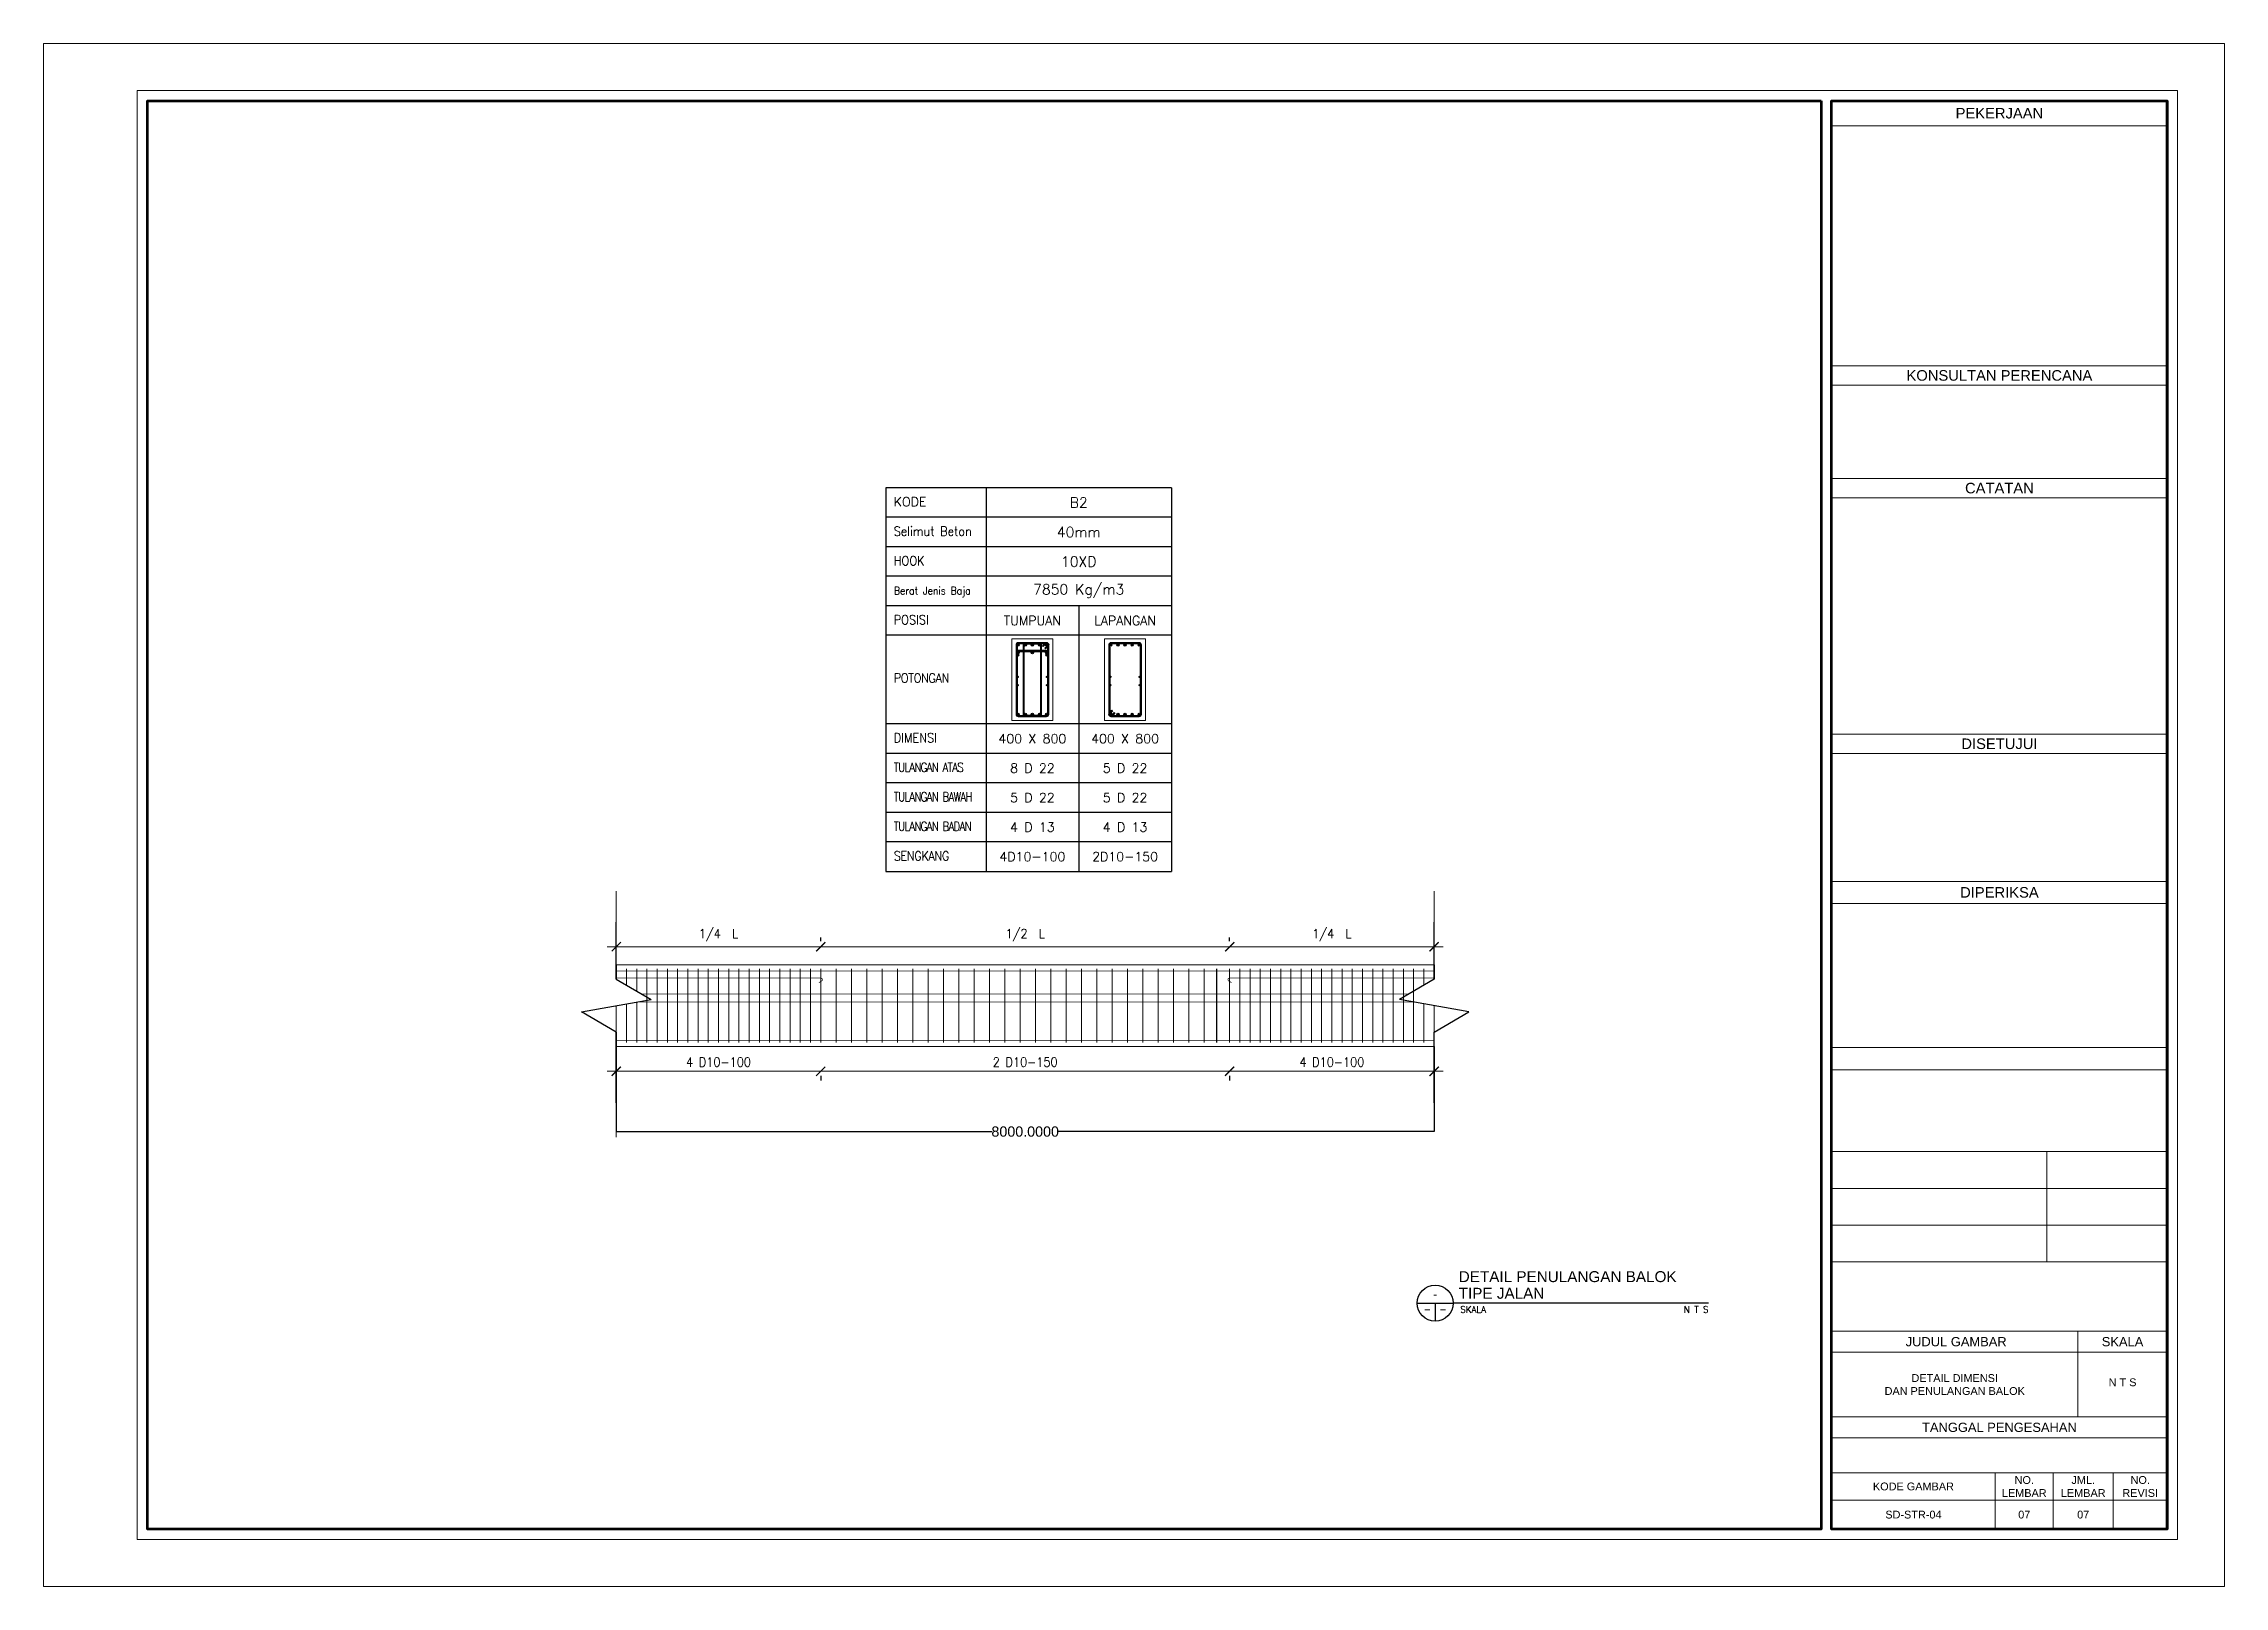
# Model space of a CAD drawing. Header units: millimetres. Extents: x 4384 to 25717, y 7703 to 52958.
# Drawn here: x 4384 to 25717, y 22788 to 37873 of the extents above; entities that cross this region are included whole.
import ezdxf
from ezdxf.enums import TextEntityAlignment as Align

# ---------------------------------------------------------------- set-up
doc = ezdxf.new("R2010")
doc.units = ezdxf.units.MM
doc.header["$PDMODE"] = 35
for name, color, linetype, lineweight in [('A-ANNO-dimensi', 14, 'Continuous', 9), ('A-STRT-Cstruktur', 4, 'Continuous', 15), ('arsir', 9, 'Continuous', 5), ('BETON', 5, 'Continuous', 9), ('Elevator', 230, 'Continuous', 9), ('HATCHING', 251, 'Continuous', 5)]:
    doc.layers.add(name, color=color, linetype=linetype, lineweight=lineweight)
for name, color, linetype in [('A-LINE-breakline', 1, 'Continuous'), ('KOP', 7, 'Continuous'), ('SIMBOL', 7, 'Continuous'), ('TEKS', 11, 'Continuous')]:
    doc.layers.add(name, color=color, linetype=linetype)
doc.styles.add('DIM', font='simplex.shx', dxfattribs={"height": 0.175})
doc.styles.add('JUDUL', font='arial.ttf', dxfattribs={"height": 300})
doc.styles.add('ROMANS', font='ROMANS.shx', dxfattribs={"height": 0.22})
doc.styles.add('S-R-S', font='simplex.shx', dxfattribs={"width": 0.9})
doc.styles.add('SIM', font='SIMPLEX.shx', dxfattribs={"height": 0.175})
doc.styles.get("Standard").update_dxf_attribs({"font": 'arial.ttf'})
doc.dimstyles.new('S-A2 100', dxfattribs={"dimtxt": 150, "dimasz": 50, "dimexe": 50, "dimexo": 15, "dimgap": 70, "dimtad": 1, "dimdec": 0, "dimzin": 0, "dimdsep": 46, "dimtxsty": 'S-R-S', "dimblk": 'ARCHTICK', "dimcen": 2, "dimdle": 20, "dimclrd": 14, "dimclrt": 2, "dimadec": 0, "dimazin": 0, "dimtfac": 1, "dimtdec": 0, "dimtofl": 0, "dimtmove": 0, "dimatfit": 3, "dimfxl": 150, "dimfxlon": 1, "dimtolj": 1, "dimtzin": 0, "dimlwd": 13, "dimarcsym": 0})
doc.dimstyles.get("Standard").update_dxf_attribs({"dimtxt": 100, "dimasz": 0.18, "dimexe": 0.18, "dimexo": 0.0625, "dimgap": 0.09, "dimtad": 0, "dimtih": 1, "dimtoh": 1, "dimdec": 4, "dimzin": 0, "dimdsep": 46, "dimtxsty": 'Standard', "dimcen": 0.09, "dimadec": 0, "dimazin": 0, "dimtfac": 1, "dimtdec": 4, "dimtofl": 0, "dimtmove": 0, "dimatfit": 3, "dimfxl": 1, "dimtolj": 1, "dimtzin": 0, "dimarcsym": 0})

msp = doc.modelspace()

# ---------------------------------------------------------------- texts
at = {"color": 7, "lineweight": 9, "char_height": 76.1867201, "attachment_point": 5, "style": 'ROMANS'}
for s, insert, width in [('{\\fArial|b0|i0|c0|p34;DETAIL DIMENSI \\PDAN PENULANGAN BALOK}', (23078.75535, 24761.49258, -43897.17226), 2408.9856379), ('{\\fArial|b0|i0|c0|p34;N T S}', (24720.52763, 24783.21564, -43897.17226), 874.5589125), ('{\\fArial|b0|i0|c0|p34;SD-STR-04}', (22674.7931, 23489.61981, -43897.17226), 1601.0611361), ('{\\fArial|b0|i0|c0|p34;07}', (23759.1311, 23489.61981, -43897.17226), 567.6148721), ('{\\fArial|b0|i0|c0|p34;07}', (24335.72618, 23489.61981, -43897.17226), 585.5752743)]:
    msp.add_mtext(s, dxfattribs=dict(at, insert=insert, width=width))
at = {"layer": 'TEKS', "color": 2, "linetype": 'Continuous', "lineweight": 0, "ltscale": 5}
for s, insert, char_height, width, attachment_point in [('{\\Fromans|c0;KODE}', (12699.87797, 33439.15843), 90, 903.1928829, 1), ('{\\Fromans|c0;B2}', (14509.75269, 33386.22581), 100, 1813.3636644, 5), ('{\\Fromans|c0;\\W0.9;Selimut Beton }', (12699.87797, 33150.61112), 90, 903.1928829, 1), ('\\pxqc;{\\Fromans|c0;40mm}', (14509.75269, 33097.6785), 100, 1813.3636644, 5), ('{\\Fromans|c0;\\W0.9;HOOK}', (12699.87797, 32862.06381), 90, 903.1928829, 1), ('{\\Fromans|c0;10XD}', (14509.75269, 32809.13119), 100, 1813.3636644, 5), ('{\\Fromans|c0;\\W0.9;Berat Jenis Baja}', (12701.17808, 32561.1302, 7587.069), 74.4446425, 1006.8324812, 1), ('{\\Fromans|c0;7850 Kg/m3}', (14509.75269, 32520.58388), 100, 1813.3636644, 5), ('{\\Fromans|c0;\\W0.9;POSISI}', (12699.87797, 32284.96919), 90, 903.1928829, 1), ('{\\Fromans|c0;TUMPUAN}', (14056.41177, 32232.03657), 90, 906.6818324, 5), ('{\\Fromans|c0;LAPANGAN}', (14963.0936, 32232.03657), 90, 906.6818324, 5), ('{\\Fromans|c0;\\W0.9;\\T0.95;POTONGAN}', (12699.87797, 31714.9827), 90, 903.1928829, 1), ('{\\Fromans|c0;\\W0.9;DIMENSI}', (12699.87797, 31130.77994), 90, 903.1928829, 1), ('{\\Fromans|c0;400 X 800}', (14056.41177, 31077.84732), 90, 906.6818323, 5), ('{\\Fromans|c0;400 X 800}', (14963.09361, 31077.84732), 90, 906.6818323, 5), ('{\\Fromans|c0;\\W0.8;\\T0.9;TULANGAN ATAS}', (12699.87797, 30842.23263), 90, 903.1928829, 1), ('{\\Fromans|c0;8 D 22}', (14056.41177, 30789.30001), 90, 906.6818323, 5), ('{\\Fromans|c0;5 D 22}', (14963.09361, 30789.30001), 90, 906.6818323, 5), ('{\\Fromans|c0;\\W0.8;\\T0.9;TULANGAN BAWAH}', (12699.87797, 30553.68532), 90, 903.1928829, 1), ('{\\Fromans|c0;5 D 22}', (14056.41177, 30500.7527), 90, 906.6818323, 5), ('{\\Fromans|c0;5 D 22}', (14963.09361, 30500.7527), 90, 906.6818323, 5), ('{\\Fromans|c0;\\W0.8;\\T0.9;TULANGAN BADAN}', (12699.87797, 30265.13801), 90, 903.1928829, 1), ('{\\Fromans|c0;4 D 13}', (14056.41177, 30212.20539), 90, 906.6818323, 5), ('{\\Fromans|c0;4 D 13}', (14963.09361, 30212.20539), 90, 906.6818323, 5), ('{\\Fromans|c0;\\W0.9;\\T0.95;SENGKANG}', (12699.87797, 29976.5907), 90, 903.1928829, 1), ('{\\Fromans|c0;4D10-100}', (14056.41177, 29923.65808), 90, 906.6818323, 5), ('{\\Fromans|c0;2D10-150}', (14963.09361, 29923.65808), 90, 906.6818323, 5)]:
    msp.add_mtext(s, dxfattribs=dict(at, insert=insert, char_height=char_height, width=width, attachment_point=attachment_point))

# ---------------------------------------------------------------- blocks, each defined once
blk = doc.blocks.new('SIM-JUDUL')
for p, q in [((0, 0), (0.987, 0)), ((0.493, 0), (0.493, -0.493)), ((8, 0), (0.987, 0))]:
    blk.add_line(p, q)
blk.add_circle((0.493, 0), 0.493)
at = {"ltscale": 0.7, "style": 'SIM'}
blk.add_text('SKALA', height=0.175, dxfattribs=at).set_placement((1.185, -0.174), align=Align.MIDDLE_LEFT)
at = {"style": 'JUDUL'}
for tag, p in [('JUDUL1', (1.14, 0.578)), ('JUDUL2', (1.14, 0.121))]:
    blk.add_attdef(tag, p, '', height=0.3, dxfattribs=at)
at = {"ltscale": 0.75}
for tag, height, style, p in [('GBR', 0.25, 'JUDUL', (0.493, 0.247)), ('L1', 0.175, 'DIM', (0.28, -0.174)), ('L2', 0.175, 'DIM', (0.707, -0.174))]:
    blk.add_attdef(tag, text='', height=height, dxfattribs=dict(at, style=style)).set_placement(p, align=Align.MIDDLE)
at = {"style": 'DIM'}
blk.add_attdef('SKL', text='', height=0.175, dxfattribs=at).set_placement((8, -0.174), align=Align.MIDDLE_RIGHT)
blk = doc.blocks.new('KOPSTR')
at = {"color": 7, "lineweight": 20, "ltscale": 2}
for p, q in [((1045959, 626693), (1055102, 626693)), ((1045959, 626012), (1055102, 626012)), ((1045959, 619478), (1055102, 619478)), ((1045959, 618948), (1055102, 618948)), ((1045959, 616409), (1055102, 616409)), ((1045959, 615880), (1055102, 615880)), ((1045959, 609448), (1055102, 609448)), ((1045959, 608919), (1055102, 608919)), ((1045959, 605438), (1055102, 605438)), ((1045959, 604838), (1055102, 604838)), ((1045959, 600915), (1055102, 600915)), ((1045959, 600306), (1055102, 600306)), ((1045959, 595081), (1055102, 595081)), ((1045959, 593190), (1055102, 593190)), ((1045959, 592620), (1055102, 592620)), ((1045959, 590856), (1055102, 590856))]:
    blk.add_line(p, q, dxfattribs=at)
at = {"color": 7}
for p, q in [((1051819, 598081), (1051819, 595081)), ((1052667, 593190), (1052667, 590856)), ((1051998, 589333), (1051998, 587800)), ((1053628, 589333), (1053628, 587800)), ((1045959, 588593), (1055102, 588593))]:
    blk.add_line(p, q, dxfattribs=at)
at = {"color": 7, "ltscale": 2}
for p, q in [((1045959, 590291), (1055102, 590291)), ((1045959, 589333), (1055102, 589333))]:
    blk.add_line(p, q, dxfattribs=at)
at = {"color": 8}
blk.add_lwpolyline([(997258, 628249), (997258, 586244), (1056658, 586244), (1056658, 628249)], close=True, dxfattribs=at)
at = {"lineweight": 13}
blk.add_lwpolyline([(1055385, 626976), (1055385, 587517), (999803, 587517), (999803, 626976)], close=True, dxfattribs=at)
at = {"color": 1, "lineweight": 53, "ltscale": 0.05}
blk.add_lwpolyline([(1045676, 626693), (1045676, 587800), (1000086, 587800), (1000086, 626693)], close=True, dxfattribs=at)
blk.add_lwpolyline([(1055102, 587800), (1055102, 626693), (1055102, 587800), (1045959, 587800), (1045959, 626693), (1055102, 626693)], dxfattribs=at)
at = {"color": 7, "lineweight": 20, "ltscale": 2}
for points in [[(1045959, 598081), (1055102, 598081)], [(1045959, 597081), (1055102, 597081)], [(1045959, 596081), (1055102, 596081)], [(1045959, 595081), (1055102, 595081)]]:
    blk.add_lwpolyline(points, close=True, dxfattribs=at)
at = {"color": 7}
blk.add_lwpolyline([(1050417, 589333), (1050417, 587800), (1050417, 589159)], dxfattribs=at)
at = {"lineweight": 15, "attachment_point": 5, "style": 'ROMANS'}
for s, insert, char_height, width in [('{\\fArial|b0|i0|c0|p34;PEKERJAAN}', (1050530, 626352), 287.25, 9143.07), ('{\\fArial|b0|i0|c0|p34;KONSULTAN PERENCANA}', (1050530, 619213), 287.25, 9143.07), ('{\\fArial|b0|i0|c0|p34;CATATAN}', (1050530, 616145), 287.25, 9143.07), ('{\\fArial|b0|i0|c0|p34;DISETUJUI}', (1050530, 609184), 287.25, 9143.07), ('{\\fArial|b0|i0|c0|p34;DIPERIKSA}', (1050530, 605138), 287.25, 9143.07), ('{\\fArial|b0|i0|c0|p34;JUDUL GAMBAR}', (1049352, 592905), 251.35, 6628.69), ('{\\fArial|b0|i0|c0|p34;SKALA}', (1053884, 592905), 251.35, 2435.22), ('{\\fArial|b0|i0|c0|p34;TANGGAL PENGESAHAN}', (1050530, 590573), 251.35, 9143.07), ('{\\fArial|b0|i0|c0|p34;NO. LEMBAR}', (1051207, 588963), 212.14, 1580.53), ('{\\fArial|b0|i0|c0|p34;NO. REVISI}', (1054365, 588963), 212.14, 1473.82), ('{\\fArial|b0|i0|c0|p34;KODE GAMBAR}', (1048188, 588963), 212.14, 4458.17), ('{\\fArial|b0|i0|c0|p34;JML. LEMBAR}', (1052813, 588963), 212.14, 1630.54)]:
    blk.add_mtext(s, dxfattribs=dict(at, insert=insert, char_height=char_height, width=width))
blk = doc.blocks.new('_ArchTick')
at = {"color": 0, "linetype": 'ByBlock', "const_width": 0.15}
blk.add_lwpolyline([(-0.5, -0.5), (0.5, 0.5)], dxfattribs=at)
blk = doc.blocks.new('*D15')
at = {"layer": 'A-ANNO-dimensi', "color": 14, "lineweight": 13, "transparency": 16777216}
blk.add_line((18076, 29043), (15896, 29043), dxfattribs=at)
at = {"layer": 'A-ANNO-dimensi', "color": 0, "lineweight": -2, "transparency": 16777216}
for p, q in [((15986, 29096), (15986, 29133)), ((17986, 29132), (17986, 29133))]:
    blk.add_line(p, q, dxfattribs=at)
at = {"layer": 'DEFPOINTS', "color": 0, "transparency": 16777216}
for p in [(15986, 29043), (15986, 28867, -1279), (17986, 28948, 42619)]:
    blk.add_point(p, dxfattribs=at)
at = {"layer": 'A-ANNO-dimensi', "color": 14, "lineweight": 13, "transparency": 16777216, "xscale": 90, "yscale": 90, "zscale": 90, "rotation": 180}
blk.add_blockref('_ArchTick', (15986, 29043), dxfattribs=at)
at = {"layer": 'A-ANNO-dimensi', "color": 14, "lineweight": 13, "transparency": 16777216, "xscale": 90, "yscale": 90, "zscale": 90}
blk.add_blockref('_ArchTick', (17986, 29043), dxfattribs=at)
at = {"layer": 'A-ANNO-dimensi', "color": 2, "transparency": 16777216, "insert": (16986, 29156), "char_height": 90, "attachment_point": 5, "style": 'S-R-S'}
blk.add_mtext('\\A1;1/4  L', dxfattribs=at)
blk = doc.blocks.new('*D16')
at = {"layer": 'A-ANNO-dimensi', "color": 14, "lineweight": 13, "transparency": 16777216}
blk.add_line((16076, 29043), (11896, 29043), dxfattribs=at)
at = {"layer": 'A-ANNO-dimensi', "color": 0, "lineweight": -2, "transparency": 16777216}
for p, q in [((11986, 29096), (11986, 29133)), ((15986, 29096), (15986, 29133))]:
    blk.add_line(p, q, dxfattribs=at)
at = {"layer": 'DEFPOINTS', "color": 0, "transparency": 16777216}
for p in [(11986, 29043), (11986, 28867, -1279), (15986, 28867, -1279)]:
    blk.add_point(p, dxfattribs=at)
at = {"layer": 'A-ANNO-dimensi', "color": 14, "lineweight": 13, "transparency": 16777216, "xscale": 90, "yscale": 90, "zscale": 90, "rotation": 180}
blk.add_blockref('_ArchTick', (11986, 29043), dxfattribs=at)
at = {"layer": 'A-ANNO-dimensi', "color": 14, "lineweight": 13, "transparency": 16777216, "xscale": 90, "yscale": 90, "zscale": 90}
blk.add_blockref('_ArchTick', (15986, 29043), dxfattribs=at)
at = {"layer": 'A-ANNO-dimensi', "color": 2, "transparency": 16777216, "insert": (13986, 29156), "char_height": 90, "attachment_point": 5, "style": 'S-R-S'}
blk.add_mtext('\\A1;1/2  L', dxfattribs=at)
blk = doc.blocks.new('*D17')
at = {"layer": 'A-ANNO-dimensi', "color": 14, "lineweight": 13, "transparency": 16777216}
blk.add_line((18076, 27825), (15896, 27825), dxfattribs=at)
at = {"layer": 'A-ANNO-dimensi', "color": 0, "lineweight": -2, "transparency": 16777216}
for p, q in [((15986, 27780), (15986, 27735)), ((17986, 27780), (17986, 27735))]:
    blk.add_line(p, q, dxfattribs=at)
at = {"layer": 'DEFPOINTS', "color": 0, "transparency": 16777216}
for p in [(15986, 28067, 1279), (17986, 28067, 1279), (15986, 27825)]:
    blk.add_point(p, dxfattribs=at)
at = {"layer": 'A-ANNO-dimensi', "color": 14, "lineweight": 13, "transparency": 16777216, "xscale": 90, "yscale": 90, "zscale": 90, "rotation": 180}
blk.add_blockref('_ArchTick', (15986, 27825), dxfattribs=at)
at = {"layer": 'A-ANNO-dimensi', "color": 14, "lineweight": 13, "transparency": 16777216, "xscale": 90, "yscale": 90, "zscale": 90}
blk.add_blockref('_ArchTick', (17986, 27825), dxfattribs=at)
at = {"layer": 'A-ANNO-dimensi', "color": 2, "transparency": 16777216, "insert": (16986, 27915), "char_height": 90, "attachment_point": 5, "style": 'S-R-S'}
blk.add_mtext('\\A1;4 D10-100', dxfattribs=at)
blk = doc.blocks.new('*D18')
at = {"layer": 'A-ANNO-dimensi', "color": 14, "lineweight": 13, "transparency": 16777216}
blk.add_line((9896, 29043), (12076, 29043), dxfattribs=at)
at = {"layer": 'A-ANNO-dimensi', "color": 0, "lineweight": -2, "transparency": 16777216}
for p, q in [((9986, 29107), (9986, 29133)), ((11986, 29096), (11986, 29133))]:
    blk.add_line(p, q, dxfattribs=at)
at = {"layer": 'DEFPOINTS', "color": 0, "transparency": 16777216}
for p in [(11986, 29043), (9986, 28948, -1279), (11986, 28867, -1279)]:
    blk.add_point(p, dxfattribs=at)
at = {"layer": 'A-ANNO-dimensi', "color": 14, "lineweight": 13, "transparency": 16777216, "xscale": 90, "yscale": 90, "zscale": 90, "rotation": 180}
blk.add_blockref('_ArchTick', (9986, 29043), dxfattribs=at)
at = {"layer": 'A-ANNO-dimensi', "color": 14, "lineweight": 13, "transparency": 16777216, "xscale": 90, "yscale": 90, "zscale": 90}
blk.add_blockref('_ArchTick', (11986, 29043), dxfattribs=at)
at = {"layer": 'A-ANNO-dimensi', "color": 2, "transparency": 16777216, "insert": (10986, 29156), "char_height": 90, "attachment_point": 5, "style": 'S-R-S'}
blk.add_mtext('\\A1;1/4  L', dxfattribs=at)
blk = doc.blocks.new('*D19')
at = {"layer": 'A-ANNO-dimensi', "color": 14, "lineweight": 13, "transparency": 16777216}
blk.add_line((9896, 27825), (12076, 27825), dxfattribs=at)
at = {"layer": 'A-ANNO-dimensi', "color": 0, "lineweight": -2, "transparency": 16777216}
for p, q in [((9986, 27915), (9986, 27735)), ((11986, 27779), (11986, 27735))]:
    blk.add_line(p, q, dxfattribs=at)
at = {"layer": 'DEFPOINTS', "color": 0, "transparency": 16777216}
for p in [(9986, 28054), (11986, 28054, 1279), (11986, 27825)]:
    blk.add_point(p, dxfattribs=at)
at = {"layer": 'A-ANNO-dimensi', "color": 14, "lineweight": 13, "transparency": 16777216, "xscale": 90, "yscale": 90, "zscale": 90, "rotation": 180}
blk.add_blockref('_ArchTick', (9986, 27825), dxfattribs=at)
at = {"layer": 'A-ANNO-dimensi', "color": 14, "lineweight": 13, "transparency": 16777216, "xscale": 90, "yscale": 90, "zscale": 90}
blk.add_blockref('_ArchTick', (11986, 27825), dxfattribs=at)
at = {"layer": 'A-ANNO-dimensi', "color": 2, "transparency": 16777216, "insert": (10986, 27915), "char_height": 90, "attachment_point": 5, "style": 'S-R-S'}
blk.add_mtext('\\A1;4 D10-100', dxfattribs=at)
blk = doc.blocks.new('*D20')
at = {"layer": 'A-ANNO-dimensi', "color": 14, "lineweight": 13, "transparency": 16777216}
blk.add_line((11896, 27825), (16076, 27825), dxfattribs=at)
at = {"layer": 'A-ANNO-dimensi', "color": 0, "lineweight": -2, "transparency": 16777216}
for p, q in [((11986, 27780), (11986, 27735)), ((15986, 27779), (15986, 27735))]:
    blk.add_line(p, q, dxfattribs=at)
at = {"layer": 'DEFPOINTS', "color": 0, "transparency": 16777216}
for p in [(11986, 28067, 1279), (15986, 28054, 1279), (15986, 27825)]:
    blk.add_point(p, dxfattribs=at)
at = {"layer": 'A-ANNO-dimensi', "color": 14, "lineweight": 13, "transparency": 16777216, "xscale": 90, "yscale": 90, "zscale": 90, "rotation": 180}
blk.add_blockref('_ArchTick', (11986, 27825), dxfattribs=at)
at = {"layer": 'A-ANNO-dimensi', "color": 14, "lineweight": 13, "transparency": 16777216, "xscale": 90, "yscale": 90, "zscale": 90}
blk.add_blockref('_ArchTick', (15986, 27825), dxfattribs=at)
at = {"layer": 'A-ANNO-dimensi', "color": 2, "transparency": 16777216, "insert": (13986, 27915), "char_height": 90, "attachment_point": 5, "style": 'S-R-S'}
blk.add_mtext('\\A1;2 D10-150', dxfattribs=at)
blk = doc.blocks.new('*D21')
at = {"color": 0, "lineweight": -2, "transparency": 16777216}
for p, q in [((9986, 28067), (9986, 27235)), ((17986, 28067), (17986, 27235)), ((9986, 27235), (13662, 27235)), ((17986, 27235), (14310, 27235))]:
    blk.add_line(p, q, dxfattribs=at)
at = {"color": 0, "transparency": 16777216}
for points in [[(9986, 27235), (9986, 27235), (9986, 27235)], [(17986, 27235), (17986, 27235), (17986, 27235)]]:
    blk.add_solid(points, dxfattribs=at)
at = {"layer": 'DEFPOINTS', "color": 0, "transparency": 16777216}
for p in [(9986, 28067, -43897), (17986, 28067, -43897), (17986, 27235)]:
    blk.add_point(p, dxfattribs=at)
at = {"color": 0, "transparency": 16777216, "insert": (13986, 27235), "char_height": 100, "attachment_point": 5}
blk.add_mtext('\\A1;8000.0000', dxfattribs=at)

# ---------------------------------------------------------------- dimensions: what is measured, and where the dimension line sits
dim = msp.add_aligned_dim(p1=(9985.84644, 28066.98648, -43897.17226), p2=(17985.84644, 28066.98648, -43897.17226), distance=-831.76412, dimstyle='Standard')
dim.commit()
dim.dimension.update_dxf_attribs({"geometry": '*D21', "text_midpoint": (13985.84644, 27235.22236)})
at = {"layer": 'A-ANNO-dimensi'}
for base, p1, p2, text, picture, middle in [((11985.84644, 29042.50977, -42618.54401), (9985.84644, 28948.32858, -43897.17226), (11985.84644, 28866.98648, -43897.17226), '1/4  L', '*D18', (10985.84644, 29156.0812, -42618.54401)), ((11985.84644, 27825.18683, -45175.80051), (9985.84644, 28053.71145, -45175.80051), (11985.84644, 28053.71145, -43897.17226), '4 D10-100', '*D19', (10985.84644, 27915.18683, -45175.80051)), ((15985.84644, 27825.18683, -45175.80051), (11985.84644, 28066.98648, -43897.17226), (15985.84644, 28053.71145, -43897.17226), '2 D10-150', '*D20', (13985.84644, 27915.18683, -45175.80051))]:
    dim = msp.add_linear_dim(base=base, p1=p1, p2=p2, text=text, dimstyle='S-A2 100', override={"dimtxt": 90, "dimasz": 90, "dimexe": 90, "dimexo": 90, "dimgap": 45, "dimdle": 90, "dimfxl": 90}, dxfattribs=at)
    dim.commit()
    dim.dimension.update_dxf_attribs({"geometry": picture, "text_midpoint": middle})
for base, p1, p2, text, picture, middle in [((11985.84644, 29042.50977, -42618.54401), (15985.84644, 28866.98648, -43897.17226), (11985.84644, 28866.98648, -43897.17226), '1/2  L', '*D16', (13985.84644, 29156.0812, -42618.54401)), ((15985.84644, 29042.50977, -42618.54401), (17985.84644, 28948.32858), (15985.84644, 28866.98648, -43897.17226), '1/4  L', '*D15', (16985.84644, 29156.0812, -42618.54401)), ((15985.84644, 27825.18683, -45175.80051), (17985.84644, 28066.98648, -43897.17226), (15985.84644, 28066.98648, -43897.17226), '4 D10-100', '*D17', (16985.84644, 27915.18683, -45175.80051))]:
    dim = msp.add_linear_dim(base=base, p1=p1, p2=p2, angle=180, text=text, dimstyle='S-A2 100', override={"dimtxt": 90, "dimasz": 90, "dimexe": 90, "dimexo": 90, "dimgap": 45, "dimdle": 90, "dimfxl": 90}, dxfattribs=at)
    dim.commit()
    dim.dimension.update_dxf_attribs({"geometry": picture, "text_midpoint": middle})

# ---------------------------------------------------------------- hatches: boundary and pattern name
at = {"layer": 'Elevator'}
h = msp.add_hatch(color=0, dxfattribs=at)
edge = h.paths.add_edge_path()
edge.add_arc((13912.41177, 31680.36308), 6.5, 0, 360)
h = msp.add_hatch(color=0, dxfattribs=at)
edge = h.paths.add_edge_path()
edge.add_arc((13912.41177, 31600.36308), 6.5, 0, 360)
h = msp.add_hatch(color=0, dxfattribs=at)
edge = h.paths.add_edge_path()
edge.add_arc((14200.41177, 31680.36308), 6.5, 0, 360)
h = msp.add_hatch(color=0, dxfattribs=at)
edge = h.paths.add_edge_path()
edge.add_arc((14200.41177, 31600.36308), 6.5, 0, 360)
h = msp.add_hatch(color=0, dxfattribs=at)
edge = h.paths.add_edge_path()
edge.add_arc((14819.09361, 31680.36308), 6.5, 0, 360)
h = msp.add_hatch(color=0, dxfattribs=at)
edge = h.paths.add_edge_path()
edge.add_arc((14819.09361, 31600.36308), 6.5, 0, 360)
h = msp.add_hatch(color=0, dxfattribs=at)
edge = h.paths.add_edge_path()
edge.add_arc((15107.09361, 31680.36308), 6.5, 0, 360)
h = msp.add_hatch(color=0, dxfattribs=at)
edge = h.paths.add_edge_path()
edge.add_arc((15107.09361, 31600.36308), 6.5, 0, 360)
at = {"layer": 'SIMBOL'}
h = msp.add_hatch(color=256, dxfattribs=at)
edge = h.paths.add_edge_path()
edge.add_arc((13917.41177, 31993.94195), 11, 0, 360)
h = msp.add_hatch(color=256, dxfattribs=at)
edge = h.paths.add_edge_path()
edge.add_arc((13986.91177, 31993.94195), 11, 0, 360)
h = msp.add_hatch(color=256, dxfattribs=at)
edge = h.paths.add_edge_path()
edge.add_arc((14056.41177, 31993.94195), 11, 0, 360)
h = msp.add_hatch(color=256, dxfattribs=at)
edge = h.paths.add_edge_path()
edge.add_arc((14125.91177, 31993.94195), 11, 0, 360)
h = msp.add_hatch(color=256, dxfattribs=at)
edge = h.paths.add_edge_path()
edge.add_arc((14195.41177, 31993.94195), 11, 0, 360)
h = msp.add_hatch(color=256, dxfattribs=at)
edge = h.paths.add_edge_path()
edge.add_arc((14824.09361, 31993.94195), 11, 0, 360)
h = msp.add_hatch(color=256, dxfattribs=at)
edge = h.paths.add_edge_path()
edge.add_arc((14893.59361, 31993.94195), 11, 0, 360)
h = msp.add_hatch(color=256, dxfattribs=at)
edge = h.paths.add_edge_path()
edge.add_arc((14963.09361, 31993.94195), 11, 0, 360)
h = msp.add_hatch(color=256, dxfattribs=at)
edge = h.paths.add_edge_path()
edge.add_arc((15032.59361, 31993.94195), 11, 0, 360)
h = msp.add_hatch(color=256, dxfattribs=at)
edge = h.paths.add_edge_path()
edge.add_arc((15102.09361, 31993.94195), 11, 0, 360)
h = msp.add_hatch(color=256, dxfattribs=at)
edge = h.paths.add_edge_path()
edge.add_arc((13917.41177, 31917.94195), 11, 0, 360)
h = msp.add_hatch(color=256, dxfattribs=at)
edge = h.paths.add_edge_path()
edge.add_arc((14056.41177, 31917.94195), 11, 0, 360)
h = msp.add_hatch(color=256, dxfattribs=at)
edge = h.paths.add_edge_path()
edge.add_arc((14195.41177, 31917.94195), 11, 0, 360)
h = msp.add_hatch(color=256, dxfattribs=at)
edge = h.paths.add_edge_path()
edge.add_arc((13917.41177, 31315.94195), 11, 0, 360)
h = msp.add_hatch(color=256, dxfattribs=at)
edge = h.paths.add_edge_path()
edge.add_arc((13986.91177, 31315.94195), 11, 0, 360)
h = msp.add_hatch(color=256, dxfattribs=at)
edge = h.paths.add_edge_path()
edge.add_arc((14056.41177, 31315.94195), 11, 0, 360)
h = msp.add_hatch(color=256, dxfattribs=at)
edge = h.paths.add_edge_path()
edge.add_arc((14125.91177, 31315.94195), 11, 0, 360)
h = msp.add_hatch(color=256, dxfattribs=at)
edge = h.paths.add_edge_path()
edge.add_arc((14195.41177, 31315.94195), 11, 0, 360)
h = msp.add_hatch(color=256, dxfattribs=at)
edge = h.paths.add_edge_path()
edge.add_arc((14824.09361, 31315.94195), 11, 0, 360)
h = msp.add_hatch(color=256, dxfattribs=at)
edge = h.paths.add_edge_path()
edge.add_arc((14893.59361, 31315.94195), 11, 0, 360)
h = msp.add_hatch(color=256, dxfattribs=at)
edge = h.paths.add_edge_path()
edge.add_arc((14963.09361, 31315.94195), 11, 0, 360)
h = msp.add_hatch(color=256, dxfattribs=at)
edge = h.paths.add_edge_path()
edge.add_arc((15032.59361, 31315.94195), 11, 0, 360)
h = msp.add_hatch(color=256, dxfattribs=at)
edge = h.paths.add_edge_path()
edge.add_arc((15102.09361, 31315.94195), 11, 0, 360)

# ---------------------------------------------------------------- linework, layer by layer
for p, q in [((9985.84644, 28725.12988, -43897.17226), (9985.84644, 29284.16299, -43897.17226)), ((9985.84644, 28725.12988, -43897.17226), (9985.84644, 29284.16299, -43897.17226)), ((17985.84644, 28725.12988, -43897.17226), (17985.84644, 29284.16299, -43897.17226)), ((17985.84644, 28725.12988, -43897.17226), (17985.84644, 29284.16299, -43897.17226)), ((9985.84644, 28866.98648, -43897.17226), (9985.84644, 28725.12988, -43897.17226)), ((9985.84644, 28866.98648, -43897.17226), (9985.84644, 28725.12988, -43897.17226)), ((9985.84644, 28725.12988, -43897.17226), (10325.70102, 28527.04463, -43897.17226)), ((17985.84644, 28725.12988, -43897.17226), (17645.99186, 28527.04463, -43897.17226)), ((9645.99186, 28406.92833, -43897.17226), (10325.70102, 28527.04463, -43897.17226)), ((9985.84644, 28208.84308, -43897.17226), (9645.99186, 28406.92833, -43897.17226)), ((18325.70102, 28406.92833, -43897.17226), (17645.99186, 28527.04463, -43897.17226)), ((17985.84644, 28208.84308, -43897.17226), (18325.70102, 28406.92833, -43897.17226)), ((9985.84644, 28208.84308, -43897.17226), (9985.84644, 28066.98648, -43897.17226)), ((9985.84644, 27517.03807, -43897.17226), (9985.84644, 28208.84308, -43897.17226)), ((9985.84644, 27517.03807, -43897.17226), (9985.84644, 28208.84308, -43897.17226)), ((17985.84644, 27517.03807, -43897.17226), (17985.84644, 28208.84308, -43897.17226))]:
    msp.add_line(p, q)
msp.add_lwpolyline([(17985.84644, 28867.04898), (17985.84644, 28725.12988)])
at = {"layer": 'A-LINE-breakline', "color": 1, "linetype": 'Continuous', "ltscale": 5}
for p, q in [((12622.21838, 33530.49947), (12622.21838, 29779.38442)), ((15416.43452, 33530.49947), (12622.21838, 33530.49947)), ((13603.07086, 33530.49947), (13603.07086, 29779.38442)), ((15416.43452, 33530.49947), (15416.43452, 29779.38442)), ((15416.43452, 33241.95216), (12622.21838, 33241.95216)), ((15416.43452, 32953.40485), (12622.21838, 32953.40485)), ((15416.43452, 32664.85754), (12622.21838, 32664.85754)), ((15416.43452, 32376.31022), (12622.21838, 32376.31022)), ((14509.75269, 32376.31022), (14509.75269, 29779.38442)), ((15416.43452, 32087.76291), (12622.21838, 32087.76291)), ((15416.43452, 31222.12098), (12622.21838, 31222.12098)), ((15416.43452, 30933.57367), (12622.21838, 30933.57367)), ((15416.43452, 30645.02636), (12622.21838, 30645.02636)), ((15416.43452, 30356.47905), (12622.21838, 30356.47905)), ((15416.43452, 30067.93173), (12622.21838, 30067.93173))]:
    msp.add_line(p, q, dxfattribs=at)
at = {"layer": 'A-LINE-breakline'}
msp.add_line((12622.21838, 29779.38442), (15416.43452, 29779.38442), dxfattribs=at)
at = {"layer": 'A-STRT-Cstruktur'}
for p, q in [((17985.84644, 28866.98648, -43897.17226), (9985.84644, 28866.98648, -43897.17226)), ((9985.84644, 28066.98648, -43897.17226), (17985.84644, 28066.98648, -43897.17226))]:
    msp.add_line(p, q, dxfattribs=at)
for points in [[(9985.84644, 29586.45843), (9985.84644, 28866.92398)], [(17985.84644, 29586.45843), (17985.84644, 28866.92398)], [(9985.84644, 28066.92398), (9985.84644, 27347.38953)], [(17985.84644, 28066.92398), (17985.84644, 27347.38953)]]:
    msp.add_lwpolyline(points, dxfattribs=at)
at = {"layer": 'A-STRT-Cstruktur', "elevation": -43897.17226}
msp.add_lwpolyline([(9985.84644, 28066.98648), (9985.84644, 27180.83129)], dxfattribs=at)
msp.add_lwpolyline([(9985.84644, 28066.98648), (9985.84644, 27180.83129)], dxfattribs=at)
at = {"layer": 'arsir', "const_width": 7, "elevation": -43897.17226}
for points in [[(17985.84644, 28805.98648), (13961.02222, 28805.98648), (9985.84644, 28805.98648)], [(10231.43737, 28581.98648), (13962.38501, 28581.98648), (17740.25551, 28581.98648)], [(10183.90298, 28501.98648), (13962.38501, 28501.98648), (17787.7899, 28501.98648)], [(9985.84644, 28127.98648), (14054.3499, 28127.98648), (17985.84644, 28127.98648)], [(9985.84644, 28127.98648), (13954.3499, 28127.98648), (17985.84644, 28127.98648)]]:
    msp.add_lwpolyline(points, dxfattribs=at)
for points in [[(9985.84644, 28735.98648), (11986.84797, 28735.98648, -0.6571413263), (11997.77492, 28710.71021), (11967.09994, 28691.0583)], [(17985.84644, 28735.98648), (15984.84491, 28735.98648, 0.6571413263), (15973.91796, 28710.71021), (16004.59294, 28691.0583)]]:
    msp.add_lwpolyline(points, format="xyb", dxfattribs=at)
at = {"layer": 'BETON'}
for points in [[(13856.41177, 31254.94195), (14256.41177, 31254.94195), (14256.41177, 32054.94195), (13856.41177, 32054.94195)], [(15163.09361, 32054.94195), (14763.09361, 32054.94195), (14763.09361, 31254.94195), (15163.09361, 31254.94195)]]:
    msp.add_lwpolyline(points, close=True, dxfattribs=at)
at = {"layer": 'HATCHING', "const_width": 10, "elevation": -43897.17226}
for points in [[(9985.84644, 28725.12988), (9985.84644, 28829.36366)], [(9985.84644, 28725.12988), (9985.84644, 28829.36366)], [(10085.84644, 28666.84459), (10085.84644, 28829.36366)], [(10085.84644, 28666.84459), (10085.84644, 28829.36366)], [(10185.84644, 28608.55929), (10185.84644, 28829.36366)], [(10285.84644, 28104.60931), (10285.84644, 28829.36366)], [(10385.84644, 28104.60931), (10385.84644, 28829.36366)], [(10485.84644, 28104.60931), (10485.84644, 28829.36366)], [(10585.84644, 28104.60931), (10585.84644, 28829.36366)], [(10685.84644, 28104.60931), (10685.84644, 28829.36366)], [(10785.84644, 28104.60931), (10785.84644, 28829.36366)], [(10885.84644, 28104.60931), (10885.84644, 28829.36366)], [(10985.84644, 28104.60931), (10985.84644, 28829.36366)], [(11085.84644, 28104.60931), (11085.84644, 28829.36366)], [(11185.84644, 28104.60931), (11185.84644, 28829.36366)], [(11285.84644, 28104.60931), (11285.84644, 28829.36366)], [(11385.84644, 28104.60931), (11385.84644, 28829.36366)], [(11485.84644, 28104.60931), (11485.84644, 28829.36366)], [(11585.84644, 28104.60931), (11585.84644, 28829.36366)], [(11685.84644, 28104.60931), (11685.84644, 28829.36366)], [(11785.84644, 28104.60931), (11785.84644, 28829.36366)], [(11885.84644, 28104.60931), (11885.84644, 28829.36366)], [(11985.84644, 28104.60931), (11985.84644, 28829.36366)], [(12135.84644, 28104.60931), (12135.84644, 28829.36366)], [(12285.84644, 28104.60931), (12285.84644, 28829.36366)], [(12435.84644, 28104.60931), (12435.84644, 28829.36366)], [(12585.84644, 28104.60931), (12585.84644, 28829.36366)], [(12735.84644, 28104.60931), (12735.84644, 28829.36366)], [(12885.84644, 28104.60931), (12885.84644, 28829.36366)], [(13035.84644, 28104.60931), (13035.84644, 28829.36366)], [(13185.84644, 28104.60931), (13185.84644, 28829.36366)], [(13335.84644, 28104.60931), (13335.84644, 28829.36366)], [(13485.84644, 28104.60931), (13485.84644, 28829.36366)], [(13635.84644, 28104.60931), (13635.84644, 28829.36366)], [(13785.84644, 28104.60931), (13785.84644, 28829.36366)], [(13935.84644, 28104.60931), (13935.84644, 28829.36366)], [(14085.84644, 28104.60931), (14085.84644, 28829.36366)], [(14235.84644, 28104.60931), (14235.84644, 28829.36366)], [(14385.84644, 28104.60931), (14385.84644, 28829.36366)], [(14535.84644, 28104.60931), (14535.84644, 28829.36366)], [(14685.84644, 28104.60931), (14685.84644, 28829.36366)], [(14835.84644, 28104.60931), (14835.84644, 28829.36366)], [(14985.84644, 28104.60931), (14985.84644, 28829.36366)], [(15135.84644, 28104.60931), (15135.84644, 28829.36366)], [(15285.84644, 28104.60931), (15285.84644, 28829.36366)], [(15435.84644, 28104.60931), (15435.84644, 28829.36366)], [(15585.84644, 28104.60931), (15585.84644, 28829.36366)], [(15735.84644, 28104.60931), (15735.84644, 28829.36366)], [(15858.98137, 28104.60931), (15858.98137, 28829.36366)], [(15985.84644, 28104.60931), (15985.84644, 28829.36366)], [(16085.84644, 28104.60931), (16085.84644, 28829.36366)], [(16185.84644, 28104.60931), (16185.84644, 28829.36366)], [(16285.84644, 28104.60931), (16285.84644, 28829.36366)], [(16385.84644, 28104.60931), (16385.84644, 28829.36366)], [(16485.84644, 28104.60931), (16485.84644, 28829.36366)], [(16585.84644, 28104.60931), (16585.84644, 28829.36366)], [(16685.84644, 28104.60931), (16685.84644, 28829.36366)], [(16785.84644, 28104.60931), (16785.84644, 28829.36366)], [(16885.84644, 28104.60931), (16885.84644, 28829.36366)], [(16985.84644, 28104.60931), (16985.84644, 28829.36366)], [(17085.84644, 28104.60931), (17085.84644, 28829.36366)], [(17185.84644, 28104.60931), (17185.84644, 28829.36366)], [(17285.84644, 28104.60931), (17285.84644, 28829.36366)], [(17385.84644, 28104.60931), (17385.84644, 28829.36366)], [(17485.84644, 28104.60931), (17485.84644, 28829.36366)], [(17585.84644, 28104.60931), (17585.84644, 28829.36366)], [(17685.84644, 28104.60931), (17685.84644, 28829.36366)], [(17785.84644, 28104.60931), (17785.84644, 28829.36366)], [(17885.84644, 28666.84459), (17885.84644, 28829.36366)], [(17885.84644, 28666.84459), (17885.84644, 28829.36366)], [(17985.84644, 28725.12988), (17985.84644, 28829.36366)], [(9985.84644, 28127.98648), (9985.84644, 28466.98648)], [(10085.84644, 28104.60931), (10085.84644, 28484.6582)], [(10185.84644, 28104.60931), (10185.84644, 28502.32992)], [(17885.84644, 28104.60931), (17885.84644, 28484.6582)], [(17985.84644, 28127.98648), (17985.84644, 28466.98648)], [(9985.84644, 28104.60931), (9985.84644, 28208.84308)]]:
    msp.add_lwpolyline(points, dxfattribs=at)
at = {"layer": 'SIMBOL'}
msp.add_line((15107.09361, 32014.94195), (14869.09361, 32014.94195), dxfattribs=at)
for points in [[(14195.41177, 32014.94195), (13917.41177, 32014.94195, 0.4142135624), (13896.41177, 31993.94195), (13896.41177, 31315.94195, 0.4142135624), (13917.41177, 31294.94195), (14195.41177, 31294.94195, 0.4142135624), (14216.41177, 31315.94195), (14216.41177, 31993.94195, 0.4142135624)], [(14824.09361, 31294.94195), (15102.09361, 31294.94195, 0.4142135624), (15123.09361, 31315.94195), (15123.09361, 31993.94195, 0.4142135624), (15102.09361, 32014.94195), (14824.09361, 32014.94195, 0.4142135624), (14803.09361, 31993.94195), (14803.09361, 31315.94195, 0.4142135624)], [(13917.41177, 31928.94195), (14195.41177, 31928.94195, -0.6681786379), (14203.18995, 31910.16377), (14186.21695, 31893.19077), (14193.28802, 31886.11971), (14210.26102, 31903.0927, 0.6681786379), (14195.41177, 31938.94195), (13917.41177, 31938.94195, 0.6681786379), (13902.56253, 31903.0927), (13919.53553, 31886.11971), (13926.6066, 31893.19077), (13909.6336, 31910.16377, -0.6681786379)]]:
    msp.add_lwpolyline(points, format="xyb", close=True, dxfattribs=at)
for points in [[(13988.02323, 32004.94195), (13917.41177, 32004.94195, 0.4142135624), (13906.41177, 31993.94195), (13906.41177, 31935.83049)], [(14146.91177, 31938.94195), (14146.91177, 31993.94195, 0.4142135624), (14125.91177, 32014.94195), (14075.41177, 32014.94195), (13986.91177, 32014.94195, 0.4142135624), (13965.91177, 31993.94195), (13965.91177, 31938.94195)], [(13975.91177, 31938.94195), (13975.91177, 31993.94195, -0.4142135624), (13986.91177, 32004.94195), (14075.41177, 32004.94195), (14125.91177, 32004.94195, -0.4142135624), (14136.91177, 31993.94195), (14136.91177, 31938.94195)], [(14206.41177, 31975.24346), (14185.51228, 31954.34397), (14178.44121, 31961.41503), (14203.18995, 31986.16377, 1), (14187.6336, 32001.72012), (14162.88486, 31976.97138), (14155.81379, 31984.04245), (14180.56253, 32008.79119, -0.6767228673), (14216.40596, 31993.44776)], [(14206.41177, 31935.83049), (14206.41177, 31993.94195, 0.4142135624), (14195.41177, 32004.94195)], [(14842.79209, 31304.94195), (15102.09361, 31304.94195, 0.4142135624), (15113.09361, 31315.94195), (15113.09361, 31993.94195, 0.4142135624), (15102.09361, 32004.94195), (14824.09361, 32004.94195, 0.4142135624), (14813.09361, 31993.94195), (14813.09361, 31315.94195, 0.4142135624), (14824.09361, 31304.94195)], [(13906.41177, 31899.24346), (13906.41177, 31315.94195, 0.4142135624), (13917.41177, 31304.94195), (13988.02323, 31304.94195)], [(13965.91177, 31938.94195), (13965.91177, 31315.94195, 0.4142135624), (13986.91177, 31294.94195), (14075.41177, 31294.94195), (14125.91177, 31294.94195, 0.4142135624), (14146.91177, 31315.94195), (14146.91177, 31938.94195)], [(14136.91177, 31938.94195), (14136.91177, 31315.94195, -0.4142135624), (14125.91177, 31304.94195), (14075.41177, 31304.94195), (13986.91177, 31304.94195, -0.4142135624), (13975.91177, 31315.94195), (13975.91177, 31938.94195)], [(14124.80032, 31304.94195), (14195.41177, 31304.94195, 0.4142135624), (14206.41177, 31315.94195), (14206.41177, 31899.24346)], [(14813.09361, 31334.64043), (14833.9931, 31355.53993), (14841.06417, 31348.46886), (14816.31543, 31323.72012, 1), (14831.87178, 31308.16377), (14856.62052, 31332.91251), (14863.69159, 31325.84144), (14838.94285, 31301.0927, -0.6767228673), (14803.09942, 31316.43613)]]:
    msp.add_lwpolyline(points, format="xyb", dxfattribs=at)
msp.add_lwpolyline([(14176.71329, 32004.94195), (14124.80032, 32004.94195)], dxfattribs=at)
for centre, radius in [((13917.41177, 31993.94195), 11), ((13986.91177, 31993.94195), 11), ((14056.41177, 31993.94195), 11), ((14125.91177, 31993.94195), 11), ((14195.41177, 31993.94195), 11), ((14824.09361, 31993.94195), 11), ((14893.59361, 31993.94195), 11), ((14963.09361, 31993.94195), 11), ((15032.59361, 31993.94195), 11), ((15102.09361, 31993.94195), 11), ((13917.41177, 31917.94195), 11), ((14056.41177, 31917.94195), 11), ((14195.41177, 31917.94195), 11), ((13912.41177, 31680.36308), 6.5), ((13912.41177, 31600.36308), 6.5), ((14200.41177, 31680.36308), 6.5), ((14200.41177, 31600.36308), 6.5), ((14819.09361, 31680.36308), 6.5), ((14819.09361, 31600.36308), 6.5), ((15107.09361, 31680.36308), 6.5), ((15107.09361, 31600.36308), 6.5), ((13917.41177, 31315.94195), 11), ((13986.91177, 31315.94195), 11), ((14056.41177, 31315.94195), 11), ((14125.91177, 31315.94195), 11), ((14195.41177, 31315.94195), 11), ((14824.09361, 31315.94195), 11), ((14893.59361, 31315.94195), 11), ((14963.09361, 31315.94195), 11), ((15032.59361, 31315.94195), 11), ((15102.09361, 31315.94195), 11)]:
    msp.add_circle(centre, radius, dxfattribs=at)

# ---------------------------------------------------------------- block references
at = {"layer": 'A-STRT-Cstruktur', "xscale": 0.3591293180811801, "yscale": 0.3591293180811801, "zscale": 0.3591293180811801}
msp.add_blockref('KOPSTR', (-353760.22617, -187749.06113, -43897.17226), dxfattribs=at)
at = {"layer": 'KOP', "xscale": 356.131238586418, "yscale": 356.131238586418, "zscale": 356.131238586418}
msp.add_blockref('SIM-JUDUL', (17820.66226, 25557.78176), dxfattribs=at).add_auto_attribs({'JUDUL1': 'DETAIL PENULANGAN BALOK', 'JUDUL2': 'TIPE JALAN', 'GBR': '-', 'L1': '-', 'L2': '-', 'SKL': 'N T S'})

msp.set_redraw_order([(e.dxf.handle, doc.entitydb.next_handle()) for e in msp.query("TEXT MTEXT ATTDEF DIMENSION ARC_DIMENSION")])  # texts and dimensions are drawn at this point

doc.saveas('drawing.dxf')
